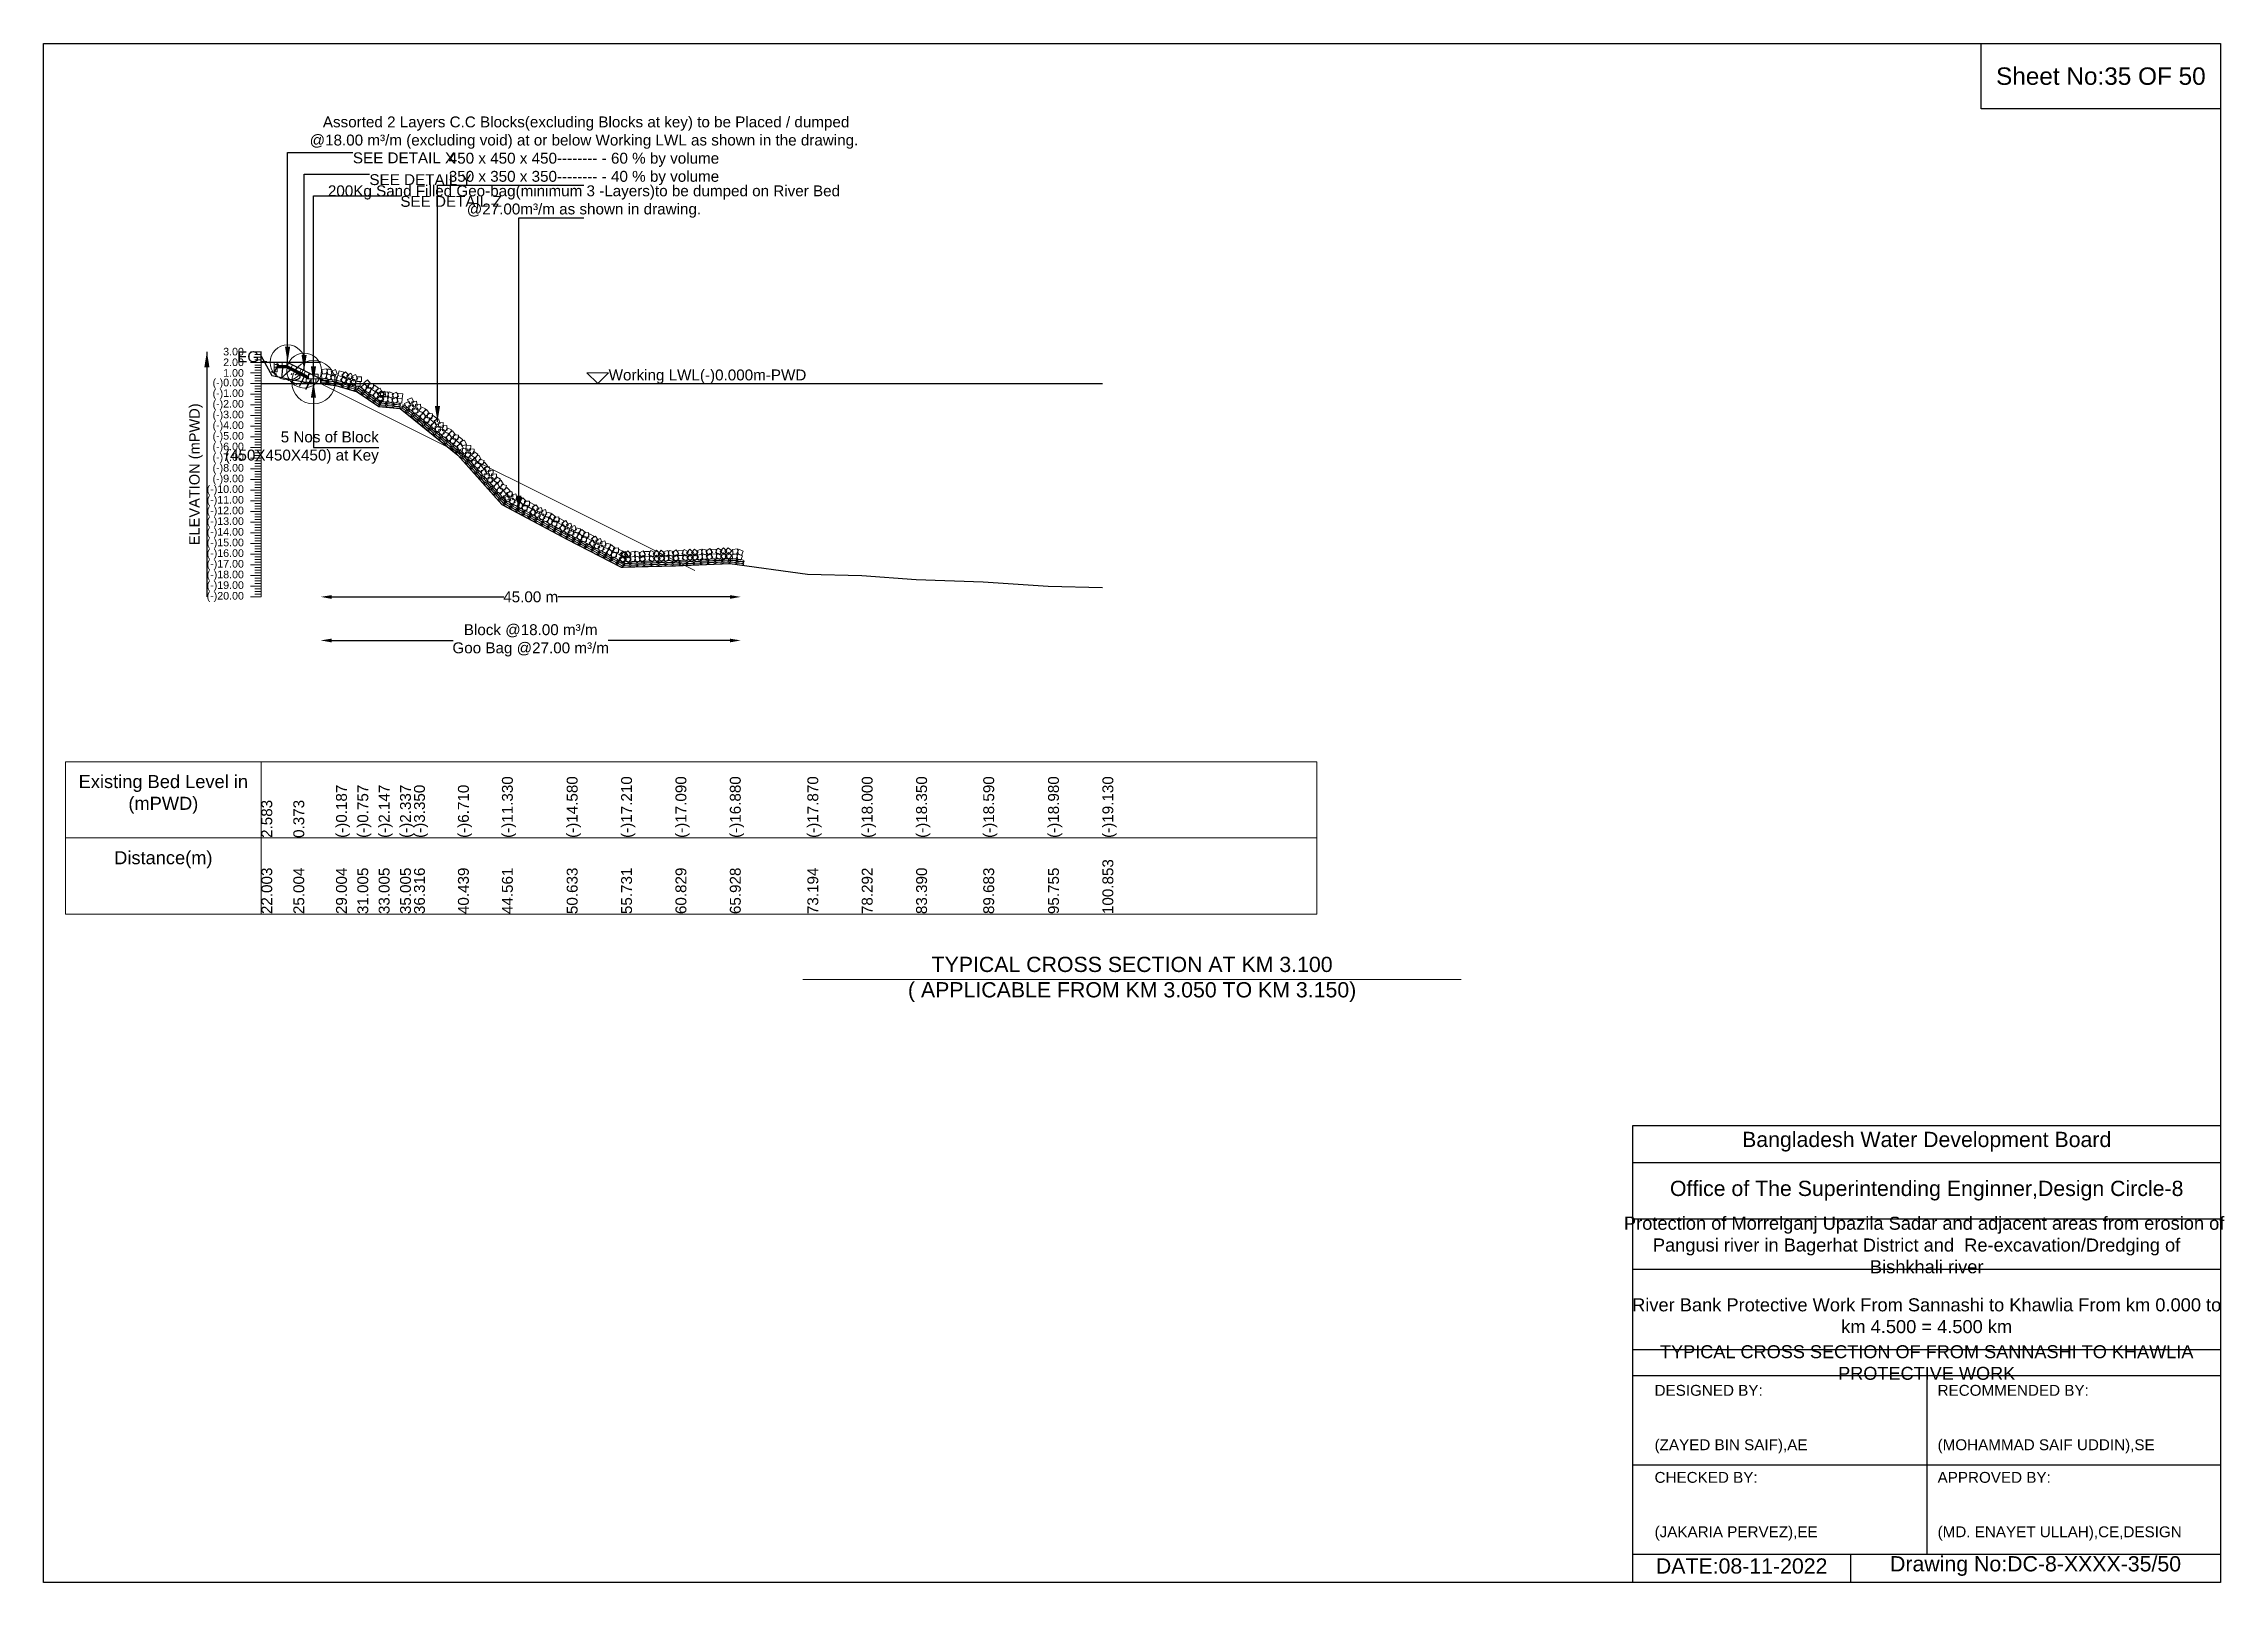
# Model space of a CAD drawing. Header units: inches. Extents: x 89000 to 1304432, y -10828 to 220529.
# Drawn here: x 1278993 to 1289010, y 158573 to 165644 of the extents above; entities that cross this region are included whole.
import ezdxf

# ---------------------------------------------------------------- set-up
doc = ezdxf.new("R2010")
doc.units = ezdxf.units.IN
doc.header["$LTSCALE"] = 7
doc.header["$MEASUREMENT"] = 0
for name, color, linetype, lineweight in [('Cross section Data Border', 7, 'Continuous', 9), ('Cross Section Labels', 7, 'Continuous', 9), ('Existing_Bed_Level for Xsection', 7, 'Continuous', 25), ('Long Section Labels', 7, 'Continuous', 9)]:
    doc.layers.add(name, color=color, linetype=linetype, lineweight=lineweight)
doc.styles.get("Standard").update_dxf_attribs({"font": 'arial.ttf'})
doc.dimstyles.new('Appron Lebeling Style', dxfattribs={"dimtxt": 50, "dimasz": 50, "dimexe": 0.18, "dimexo": 0.0625, "dimgap": 0.09, "dimtad": 0, "dimtih": 1, "dimtoh": 1, "dimdec": 4, "dimzin": 0, "dimdsep": 46, "dimtxsty": 'Standard', "dimcen": 0.09, "dimse1": 1, "dimse2": 1, "dimadec": 0, "dimazin": 0, "dimtfac": 1, "dimtdec": 4, "dimtofl": 0, "dimtmove": 0, "dimatfit": 3, "dimfxl": 1, "dimtolj": 1, "dimtzin": 0, "dimarcsym": 0})
doc.dimstyles.get("Standard").update_dxf_attribs({"dimtxt": 0.18, "dimasz": 0.18, "dimexe": 0.18, "dimexo": 0.0625, "dimgap": 0.09, "dimtad": 0, "dimtih": 1, "dimtoh": 1, "dimdec": 4, "dimzin": 0, "dimdsep": 46, "dimtxsty": 'Standard', "dimcen": 0.09, "dimadec": 0, "dimazin": 0, "dimtfac": 1, "dimtdec": 4, "dimtofl": 0, "dimtmove": 0, "dimatfit": 3, "dimfxl": 1, "dimtolj": 1, "dimtzin": 0, "dimarcsym": 0})

msp = doc.modelspace()

# ---------------------------------------------------------------- texts
at = {"attachment_point": 5}
for s, insert, char_height in [('Sheet No:35 OF 50', (1288442.53831, 165494.39843), 80), ('Bangladesh Water Development Board', (1287642.53831, 160598.39843), 70), ('Office of The Superintending Enginner,Design Circle-8', (1287642.53831, 160373.39843), 70)]:
    msp.add_mtext(s, dxfattribs=dict(at, insert=insert, char_height=char_height))
for s, insert, char_height, width, attachment_point in [('Protection of Morrelganj Upazila Sadar and adjacent areas from erosion of  Pangusi river in Bagerhat District and  Re-excavation/Dredging of     Bishkhali river', (1287642.53831, 160123.39843), 60, 2800, 5), ('River Bank Protective Work From Sannashi to Khawlia From km 0.000 to km 4.500 = 4.500 km', (1287642.53831, 159798.39843), 60, 2700, 5), ('TYPICAL CROSS SECTION OF FROM SANNASHI TO KHAWLIA PROTECTIVE WORK', (1287642.53831, 159583.39843), 59.5765532, 2800, 5), ('DESIGNED BY:^J^J^J(ZAYED BIN SAIF),AE', (1286392.53831, 159323.39843), 50, 1400, 4), ('RECOMMENDED BY:^J^J^J(MOHAMMAD SAIF UDDIN),SE', (1287692.53831, 159323.39843), 50, 1400, 4), ('CHECKED BY:^J^J^J(JAKARIA PERVEZ),EE', (1286392.53831, 158923.39843), 50, 1400, 4), ('APPROVED BY:^J^J^J(MD. ENAYET ULLAH),CE,DESIGN', (1287692.53831, 158923.39843), 50, 1400, 4), ('DATE:08-11-2022', (1286792.53831, 158648.39843), 70, 1400, 5), ('Drawing No:DC-8-XXXX-35/50', (1288142.53831, 158648.39843), 70, 2200, 5)]:
    msp.add_mtext(s, dxfattribs=dict(insert=insert, char_height=char_height, width=width, attachment_point=attachment_point))
at = {"layer": 'Cross section Data Border', "char_height": 60, "width": 800, "attachment_point": 5}
for s, insert in [('Existing Bed Level in (mPWD)', (1279542.53831, 162194.39843)), ('Distance(m)', (1279542.53831, 161894.39843))]:
    msp.add_mtext(s, dxfattribs=dict(at, insert=insert))
at = {"layer": 'Cross Section Labels'}
for s, insert, char_height, attachment_point in [(' Assorted 2 Layers C.C Blocks(excluding Blocks at key) to be Placed / dumped^J@18.00 m³/m (excluding void) at or below Working LWL as shown in the drawing.^J450 x 450 x 450-------- - 60 % by volume^J350 x 350 x 350-------- - 40 % by volume', (1281474.73098, 164994.39843), 50, 8), ('SEE DETAIL X', (1280413.19555, 165144.39843), 50, 1), ('200Kg Sand Filled Geo-bag(minimum 3 -Layers)to be dumped on River Bed^J@27.00m³/m as shown in drawing.', (1281474.73098, 164844.39843), 50, 8), ('SEE DETAIL Y', (1280489.14555, 165044.39843), 50, 1), ('SEE DETAIL Z', (1280631.24555, 164944.39843), 50, 1), ('EGL', (1280021.52535, 164179.76843), 50, 9), ('Working LWL(-)0.000m-PWD', (1281588.09555, 164081.76843), 50, 7), ('5 Nos of Block ^J(450X450X450) at Key', (1280532.02055, 163787.76843), 50, 6), ('TYPICAL CROSS SECTION AT KM 3.100^J( APPLICABLE FROM KM 3.050 TO KM 3.150)', (1283992.53831, 161344.39843), 70, 5)]:
    msp.add_mtext(s, dxfattribs=dict(at, insert=insert, char_height=char_height, attachment_point=attachment_point))
at = {"layer": 'Cross Section Labels', "insert": (1280140.21382, 164138.86747), "char_height": 50, "attachment_point": 2, "rotation": 333.434948823}
msp.add_mtext('1V:2H', dxfattribs=at)
at = {"layer": 'Long Section Labels', "char_height": 35, "attachment_point": 6}
for s, insert in [('3.00', (1279912.53831, 164228.76843)), ('2.00', (1279912.53831, 164179.76843)), ('(-)0.00', (1279912.53831, 164081.76843)), ('1.00', (1279912.53831, 164130.76843)), ('(-)1.00', (1279912.53831, 164032.76843)), ('(-)2.00', (1279912.53831, 163983.76843)), ('(-)3.00', (1279912.53831, 163934.76843)), ('(-)4.00', (1279912.53831, 163885.76843)), ('(-)5.00', (1279912.53831, 163836.76843)), ('(-)6.00', (1279912.53831, 163787.76843)), ('(-)7.00', (1279912.53831, 163738.76843)), ('(-)8.00', (1279912.53831, 163689.76843)), ('(-)10.00', (1279912.53831, 163591.76843)), ('(-)9.00', (1279912.53831, 163640.76843)), ('(-)11.00', (1279912.53831, 163542.76843)), ('(-)12.00', (1279912.53831, 163493.76843)), ('(-)13.00', (1279912.53831, 163444.76843)), ('(-)14.00', (1279912.53831, 163395.76843)), ('(-)15.00', (1279912.53831, 163346.76843)), ('(-)16.00', (1279912.53831, 163297.76843)), ('(-)17.00', (1279912.53831, 163248.76843)), ('(-)18.00', (1279912.53831, 163199.76843)), ('(-)19.00', (1279912.53831, 163150.76843)), ('(-)20.00', (1279912.53831, 163101.76843))]:
    msp.add_mtext(s, dxfattribs=dict(at, insert=insert))
at = {"layer": 'Long Section Labels', "rotation": 90}
for s, insert, char_height, attachment_point in [('ELEVATION (mPWD)', (1279692.53831, 163665.26843), 48, 5), ('(-)0.187', (1280335.58778, 161994.39843), 50, 1), ('(-)0.757', (1280433.60458, 161994.39843), 50, 1), ('(-)2.147', (1280531.62137, 161994.39843), 50, 1), ('(-)2.337', (1280629.63196, 161994.39843), 50, 1), ('(-)3.350', (1280693.87894, 161994.39843), 50, 1), ('(-)6.710', (1280895.86623, 161994.39843), 50, 1), ('(-)11.330', (1281097.86182, 161994.39843), 50, 1), ('(-)14.580', (1281395.41809, 161994.39843), 50, 1), ('(-)17.210', (1281645.21488, 161994.39843), 50, 1), ('(-)17.090', (1281895.02092, 161994.39843), 50, 1), ('(-)16.880', (1282144.83406, 161994.39843), 50, 1), ('(-)17.870', (1282500.90225, 161994.39843), 50, 1), ('(-)18.000', (1282750.69086, 161994.39843), 50, 1), ('(-)18.350', (1283000.48721, 161994.39843), 50, 1), ('(-)18.590', (1283308.83635, 161994.39843), 50, 1), ('(-)18.980', (1283606.38935, 161994.39843), 50, 1), ('(-)19.130', (1283856.17329, 161994.39843), 50, 1), ('2.583', (1279992.53831, 161994.39843), 50, 1), ('0.373', (1280139.5604, 161994.39843), 50, 1), ('100.853', (1283856.17329, 161644.39843), 50, 1), ('22.003', (1279992.53831, 161644.39843), 50, 1), ('25.004', (1280139.5604, 161644.39843), 50, 1), ('29.004', (1280335.58778, 161644.39843), 50, 1), ('31.005', (1280433.60458, 161644.39843), 50, 1), ('33.005', (1280531.62137, 161644.39843), 50, 1), ('35.005', (1280629.63196, 161644.39843), 50, 1), ('36.316', (1280693.87894, 161644.39843), 50, 1), ('40.439', (1280895.86623, 161644.39843), 50, 1), ('44.561', (1281097.86182, 161644.39843), 50, 1), ('50.633', (1281395.41809, 161644.39843), 50, 1), ('55.731', (1281645.21488, 161644.39843), 50, 1), ('60.829', (1281895.02092, 161644.39843), 50, 1), ('65.928', (1282144.83406, 161644.39843), 50, 1), ('73.194', (1282500.90225, 161644.39843), 50, 1), ('78.292', (1282750.69086, 161644.39843), 50, 1), ('83.390', (1283000.48721, 161644.39843), 50, 1), ('89.683', (1283308.83635, 161644.39843), 50, 1), ('95.755', (1283606.38935, 161644.39843), 50, 1)]:
    msp.add_mtext(s, dxfattribs=dict(at, insert=insert, char_height=char_height, attachment_point=attachment_point))

# ---------------------------------------------------------------- blocks, each defined once
blk = doc.blocks.new('*D60')
at = {"layer": 'Cross Section Labels', "color": 0, "lineweight": -2, "transparency": 16777216}
for p, q in [((1280315, 163102), (1281106, 163102)), ((1282145, 163102), (1281354, 163102))]:
    blk.add_line(p, q, dxfattribs=at)
at = {"layer": 'Cross Section Labels', "color": 0, "transparency": 16777216}
for points in [[(1280315, 163110), (1280315, 163093), (1280265, 163102)], [(1282145, 163110), (1282145, 163093), (1282195, 163102)]]:
    blk.add_solid(points, dxfattribs=at)
at = {"layer": 'Defpoints', "color": 0, "transparency": 16777216}
for p in [(1280265, 164082), (1282195, 163248), (1282195, 163102)]:
    blk.add_point(p, dxfattribs=at)
at = {"layer": 'Cross Section Labels', "color": 0, "transparency": 16777216, "insert": (1281230, 163102), "char_height": 50, "attachment_point": 5}
blk.add_mtext('\\A1;45.00 m', dxfattribs=at)
blk = doc.blocks.new('*D61')
at = {"layer": 'Cross Section Labels', "color": 0, "lineweight": -2, "transparency": 16777216}
for p, q in [((1280315, 162902), (1280874, 162902)), ((1282145, 162902), (1281586, 162902))]:
    blk.add_line(p, q, dxfattribs=at)
at = {"layer": 'Cross Section Labels', "color": 0, "transparency": 16777216}
for points in [[(1280315, 162910), (1280315, 162893), (1280265, 162902)], [(1282145, 162910), (1282145, 162893), (1282195, 162902)]]:
    blk.add_solid(points, dxfattribs=at)
at = {"layer": 'Defpoints', "color": 0, "transparency": 16777216}
for p in [(1280265, 164082), (1282195, 163248), (1282195, 162902)]:
    blk.add_point(p, dxfattribs=at)
at = {"layer": 'Cross Section Labels', "color": 0, "transparency": 16777216, "insert": (1281230, 162902), "char_height": 50, "attachment_point": 5}
blk.add_mtext('\\A1;Block @18.00 m³/m ^JGoo Bag @27.00 m³/m ', dxfattribs=at)

# ---------------------------------------------------------------- dimensions: what is measured, and where the dimension line sits
at = {"layer": 'Cross Section Labels'}
for base, text, picture, middle in [((1282194.91492, 163101.76843), '45.00 m', '*D60', (1281230.00524, 163101.76843)), ((1282194.91492, 162901.76843), 'Block @18.00 m³/m ^JGoo Bag @27.00 m³/m ', '*D61', (1281230.00524, 162901.76843))]:
    dim = msp.add_linear_dim(base=base, p1=(1280265.09555, 164081.76843), p2=(1282194.91492, 163247.82552), text=text, dimstyle='Appron Lebeling Style', dxfattribs=at)
    dim.commit()
    dim.dimension.update_dxf_attribs({"geometry": picture, "text_midpoint": middle})

# ---------------------------------------------------------------- linework, layer by layer
for points in [[(1278992.53831, 165644.39843), (1288992.53831, 165644.39843), (1288992.53831, 158573.39843), (1278992.53831, 158573.39843)], [(1287892.53831, 165644.39843), (1288992.53831, 165644.39843), (1288992.53831, 165344.39843), (1287892.53831, 165344.39843)]]:
    msp.add_lwpolyline(points, close=True)
for points in [[(1286292.53831, 158573.39843), (1286292.53831, 160673.39843), (1288992.53831, 160673.39843)], [(1286292.53831, 160503.39843), (1288992.53831, 160503.39843)], [(1286292.53831, 160243.39843), (1288992.53831, 160243.39843)], [(1286292.53831, 160013.39843), (1288992.53831, 160013.39843)], [(1286292.53831, 159643.39843), (1288992.53831, 159643.39843)], [(1286292.53831, 159523.39843), (1288992.53831, 159523.39843)], [(1287642.53831, 159523.39843), (1287642.53831, 158703.39843)], [(1286292.53831, 159113.39843), (1288992.53831, 159113.39843)], [(1286292.53831, 158703.39843), (1288992.53831, 158703.39843)], [(1287292.53831, 158703.39843), (1287292.53831, 158573.39843)]]:
    msp.add_lwpolyline(points)
at = {"layer": 'Cross section Data Border'}
msp.add_lwpolyline([(1279092.53831, 162344.39843), (1284841.77945, 162344.39843), (1284841.77945, 161644.39843), (1279092.53831, 161644.39843)], close=True, dxfattribs=at)
for points in [[(1279992.53831, 162344.39843), (1279992.53831, 161644.39843)], [(1279092.53831, 161994.39843), (1284841.77945, 161994.39843)]]:
    msp.add_lwpolyline(points, dxfattribs=at)
at = {"layer": 'Cross Section Labels'}
msp.add_line((1281983.44976, 163222.59133), (1280265.09555, 164081.76843), dxfattribs=at)
msp.add_lwpolyline([(1281538.09555, 164081.76843), (1281588.09555, 164131.76843), (1281488.09555, 164131.76843)], close=True, dxfattribs=at)
msp.add_lwpolyline([(1282480.53831, 161344.39843), (1283992.53831, 161344.39843), (1285504.53831, 161344.39843)], dxfattribs=at)
for centre, radius in [((1280113.19555, 164179.76843), 80), ((1280189.14555, 164141.79343), 80), ((1280232.02055, 164089.11843), 100)]:
    msp.add_circle(centre, radius, dxfattribs=at)
at = {"layer": 'Existing_Bed_Level for Xsection'}
for points in [[(1279992.53831, 164208.33543), (1280041.5436, 164119.40043), (1280139.5604, 164100.04543), (1280188.56569, 164090.24543), (1280237.57719, 164085.34543), (1280335.58778, 164072.60543), (1280433.60458, 164044.67543), (1280531.62137, 163976.56543), (1280629.63196, 163967.25543), (1280693.87894, 163917.61843), (1280895.86623, 163752.97843), (1281097.86182, 163526.59843), (1281395.41809, 163367.34843), (1281645.21488, 163238.47843), (1281895.02092, 163244.35843), (1282144.83406, 163254.64843), (1282500.90225, 163206.13843), (1282750.69086, 163199.76843), (1283000.48721, 163182.61843), (1283308.83635, 163170.85843), (1283606.38935, 163151.74843), (1283856.17329, 163144.39843)], [(1280265.09555, 164179.76843), (1279992.53831, 164179.76843)], [(1280309.19555, 164081.76843), (1280116.29939, 164178.21651), (1280113.19555, 164179.76843), (1280109.72535, 164179.76843), (1280065.62535, 164179.76843)], [(1280065.62535, 164165.06843), (1280109.72535, 164165.06843), (1280209.97055, 164114.94583)], [(1280065.62535, 164160.16843), (1280108.56862, 164160.16843), (1280209.97055, 164109.46747)], [(1280065.62535, 164155.26843), (1280107.41189, 164155.26843), (1280209.97055, 164103.9891)], [(1279992.53831, 164081.76843), (1283856.17329, 164081.76843)]]:
    msp.add_lwpolyline(points, dxfattribs=at)
at = {"layer": 'Long Section Labels'}
for points in [[(1279992.53831, 164228.76843), (1279942.53831, 164228.76843)], [(1279992.53831, 164216.51843), (1279962.53831, 164216.51843)], [(1279992.53831, 164204.26843), (1279962.53831, 164204.26843)], [(1279992.53831, 164192.01843), (1279962.53831, 164192.01843)], [(1279992.53831, 163101.76843), (1279992.53831, 163150.76843), (1279992.53831, 163199.76843), (1279992.53831, 163248.76843), (1279992.53831, 163297.76843), (1279992.53831, 163346.76843), (1279992.53831, 163395.76843), (1279992.53831, 163444.76843), (1279992.53831, 163493.76843), (1279992.53831, 163542.76843), (1279992.53831, 163591.76843), (1279992.53831, 163640.76843), (1279992.53831, 163689.76843), (1279992.53831, 163738.76843), (1279992.53831, 163787.76843), (1279992.53831, 163836.76843), (1279992.53831, 163885.76843), (1279992.53831, 163934.76843), (1279992.53831, 163983.76843), (1279992.53831, 164032.76843), (1279992.53831, 164081.76843), (1279992.53831, 164130.76843), (1279992.53831, 164179.76843), (1279992.53831, 164228.76843)], [(1279992.53831, 164179.76843), (1279942.53831, 164179.76843)], [(1279992.53831, 164130.76843), (1279942.53831, 164130.76843)], [(1279992.53831, 164167.51843), (1279962.53831, 164167.51843)], [(1279992.53831, 164155.26843), (1279962.53831, 164155.26843)], [(1279992.53831, 164143.01843), (1279962.53831, 164143.01843)], [(1279992.53831, 164118.51843), (1279962.53831, 164118.51843)], [(1279992.53831, 164106.26843), (1279962.53831, 164106.26843)], [(1279992.53831, 164094.01843), (1279962.53831, 164094.01843)], [(1279992.53831, 164081.76843), (1279942.53831, 164081.76843)], [(1279992.53831, 164032.76843), (1279942.53831, 164032.76843)], [(1279992.53831, 164069.51843), (1279962.53831, 164069.51843)], [(1279992.53831, 164057.26843), (1279962.53831, 164057.26843)], [(1279992.53831, 164045.01843), (1279962.53831, 164045.01843)], [(1279992.53831, 164020.51843), (1279962.53831, 164020.51843)], [(1279992.53831, 164008.26843), (1279962.53831, 164008.26843)], [(1279992.53831, 163996.01843), (1279962.53831, 163996.01843)], [(1279992.53831, 163983.76843), (1279942.53831, 163983.76843)], [(1279992.53831, 163934.76843), (1279942.53831, 163934.76843)], [(1279992.53831, 163885.76843), (1279942.53831, 163885.76843)], [(1279992.53831, 163971.51843), (1279962.53831, 163971.51843)], [(1279992.53831, 163959.26843), (1279962.53831, 163959.26843)], [(1279992.53831, 163947.01843), (1279962.53831, 163947.01843)], [(1279992.53831, 163922.51843), (1279962.53831, 163922.51843)], [(1279992.53831, 163910.26843), (1279962.53831, 163910.26843)], [(1279992.53831, 163898.01843), (1279962.53831, 163898.01843)], [(1279992.53831, 163836.76843), (1279942.53831, 163836.76843)], [(1279992.53831, 163787.76843), (1279942.53831, 163787.76843)], [(1279992.53831, 163873.51843), (1279962.53831, 163873.51843)], [(1279992.53831, 163861.26843), (1279962.53831, 163861.26843)], [(1279992.53831, 163849.01843), (1279962.53831, 163849.01843)], [(1279992.53831, 163824.51843), (1279962.53831, 163824.51843)], [(1279992.53831, 163812.26843), (1279962.53831, 163812.26843)], [(1279992.53831, 163800.01843), (1279962.53831, 163800.01843)], [(1279992.53831, 163738.76843), (1279942.53831, 163738.76843)], [(1279992.53831, 163689.76843), (1279942.53831, 163689.76843)], [(1279992.53831, 163775.51843), (1279962.53831, 163775.51843)], [(1279992.53831, 163763.26843), (1279962.53831, 163763.26843)], [(1279992.53831, 163751.01843), (1279962.53831, 163751.01843)], [(1279992.53831, 163726.51843), (1279962.53831, 163726.51843)], [(1279992.53831, 163714.26843), (1279962.53831, 163714.26843)], [(1279992.53831, 163702.01843), (1279962.53831, 163702.01843)], [(1279992.53831, 163640.76843), (1279942.53831, 163640.76843)], [(1279992.53831, 163591.76843), (1279942.53831, 163591.76843)], [(1279992.53831, 163677.51843), (1279962.53831, 163677.51843)], [(1279992.53831, 163665.26843), (1279962.53831, 163665.26843)], [(1279992.53831, 163653.01843), (1279962.53831, 163653.01843)], [(1279992.53831, 163628.51843), (1279962.53831, 163628.51843)], [(1279992.53831, 163616.26843), (1279962.53831, 163616.26843)], [(1279992.53831, 163604.01843), (1279962.53831, 163604.01843)], [(1279992.53831, 163542.76843), (1279942.53831, 163542.76843)], [(1279992.53831, 163493.76843), (1279942.53831, 163493.76843)], [(1279992.53831, 163579.51843), (1279962.53831, 163579.51843)], [(1279992.53831, 163567.26843), (1279962.53831, 163567.26843)], [(1279992.53831, 163555.01843), (1279962.53831, 163555.01843)], [(1279992.53831, 163530.51843), (1279962.53831, 163530.51843)], [(1279992.53831, 163518.26843), (1279962.53831, 163518.26843)], [(1279992.53831, 163506.01843), (1279962.53831, 163506.01843)], [(1279992.53831, 163444.76843), (1279942.53831, 163444.76843)], [(1279992.53831, 163395.76843), (1279942.53831, 163395.76843)], [(1279992.53831, 163481.51843), (1279962.53831, 163481.51843)], [(1279992.53831, 163469.26843), (1279962.53831, 163469.26843)], [(1279992.53831, 163457.01843), (1279962.53831, 163457.01843)], [(1279992.53831, 163432.51843), (1279962.53831, 163432.51843)], [(1279992.53831, 163420.26843), (1279962.53831, 163420.26843)], [(1279992.53831, 163408.01843), (1279962.53831, 163408.01843)], [(1279992.53831, 163346.76843), (1279942.53831, 163346.76843)], [(1279992.53831, 163297.76843), (1279942.53831, 163297.76843)], [(1279992.53831, 163383.51843), (1279962.53831, 163383.51843)], [(1279992.53831, 163371.26843), (1279962.53831, 163371.26843)], [(1279992.53831, 163359.01843), (1279962.53831, 163359.01843)], [(1279992.53831, 163334.51843), (1279962.53831, 163334.51843)], [(1279992.53831, 163322.26843), (1279962.53831, 163322.26843)], [(1279992.53831, 163310.01843), (1279962.53831, 163310.01843)], [(1279992.53831, 163285.51843), (1279962.53831, 163285.51843)], [(1279992.53831, 163248.76843), (1279942.53831, 163248.76843)], [(1279992.53831, 163199.76843), (1279942.53831, 163199.76843)], [(1279992.53831, 163273.26843), (1279962.53831, 163273.26843)], [(1279992.53831, 163261.01843), (1279962.53831, 163261.01843)], [(1279992.53831, 163236.51843), (1279962.53831, 163236.51843)], [(1279992.53831, 163224.26843), (1279962.53831, 163224.26843)], [(1279992.53831, 163212.01843), (1279962.53831, 163212.01843)], [(1279992.53831, 163187.51843), (1279962.53831, 163187.51843)], [(1279992.53831, 163150.76843), (1279942.53831, 163150.76843)], [(1279992.53831, 163101.76843), (1279942.53831, 163101.76843)], [(1279992.53831, 163175.26843), (1279962.53831, 163175.26843)], [(1279992.53831, 163163.01843), (1279962.53831, 163163.01843)], [(1279992.53831, 163138.51843), (1279962.53831, 163138.51843)], [(1279992.53831, 163126.26843), (1279962.53831, 163126.26843)], [(1279992.53831, 163114.01843), (1279962.53831, 163114.01843)]]:
    msp.add_lwpolyline(points, dxfattribs=at)
for points in [[(1280065.62535, 164179.76843), (1280050.92535, 164179.76843), (1280050.92535, 164157.71843), (1280065.62535, 164157.71843)], [(1280065.62535, 164157.71843), (1280050.92535, 164157.71843), (1280050.92535, 164135.66843), (1280065.62535, 164135.66843)], [(1280087.67535, 164179.76843), (1280065.62535, 164179.76843), (1280065.62535, 164165.06843), (1280087.67535, 164165.06843)], [(1280109.72535, 164179.76843), (1280087.67535, 164179.76843), (1280087.67535, 164165.06843), (1280109.72535, 164165.06843)], [(1280136.02151, 164168.35545), (1280116.29939, 164178.21651), (1280109.72535, 164165.06843), (1280129.44747, 164155.20737)], [(1280155.74363, 164158.49439), (1280136.02151, 164168.35545), (1280129.44747, 164155.20737), (1280149.16959, 164145.34631)], [(1280175.46575, 164148.63333), (1280155.74363, 164158.49439), (1280149.16959, 164145.34631), (1280168.89171, 164135.48525)], [(1280195.18787, 164138.77227), (1280175.46575, 164148.63333), (1280168.89171, 164135.48525), (1280188.61383, 164125.6242)], [(1280214.90999, 164128.91121), (1280195.18787, 164138.77227), (1280188.61383, 164125.6242), (1280208.33595, 164115.76314)], [(1280220.99555, 164103.81843), (1280198.94555, 164103.81843), (1280198.94555, 164081.76843), (1280220.99555, 164081.76843)], [(1280232.02055, 164125.86843), (1280209.97055, 164125.86843), (1280209.97055, 164103.81843), (1280232.02055, 164103.81843)], [(1280243.04555, 164103.81843), (1280220.99555, 164103.81843), (1280220.99555, 164081.76843), (1280243.04555, 164081.76843)], [(1280254.07055, 164125.86843), (1280232.02055, 164125.86843), (1280232.02055, 164103.81843), (1280254.07055, 164103.81843)], [(1280265.09555, 164103.81843), (1280243.04555, 164103.81843), (1280243.04555, 164081.76843), (1280265.09555, 164081.76843)], [(1280290.13983, 164128.449), (1280268.2838, 164125.5307), (1280271.2021, 164103.67467), (1280293.05813, 164106.59297)], [(1280292.9821, 164150.31505), (1280271.12608, 164147.39674), (1280274.04438, 164125.54072), (1280295.90041, 164128.45902)], [(1280316.93327, 164119.20695), (1280296.54961, 164127.61582), (1280288.14075, 164107.23216), (1280308.5244, 164098.82329)], [(1280319.77555, 164141.073), (1280299.39189, 164149.48186), (1280290.98302, 164129.09821), (1280311.36668, 164120.68934)], [(1280330.35476, 164124.78833), (1280309.992, 164116.32898), (1280318.45135, 164095.96623), (1280338.81411, 164104.42557)], [(1280333.19704, 164146.65438), (1280312.83428, 164138.19503), (1280321.29363, 164117.83227), (1280341.65639, 164126.29162)], [(1280364.93828, 164113.15446), (1280343.73241, 164119.1971), (1280337.68977, 164097.99123), (1280358.89564, 164091.94859)], [(1280370.98092, 164134.36034), (1280349.77505, 164140.40297), (1280343.73241, 164119.1971), (1280364.93828, 164113.15446)], [(1280388.1098, 164099.29329), (1280372.75682, 164115.12011), (1280356.92999, 164099.76713), (1280372.28298, 164083.9403)], [(1280394.15244, 164120.49916), (1280378.79946, 164136.32598), (1280362.97263, 164120.973), (1280378.32562, 164105.14618)], [(1280398.00453, 164108.48068), (1280378.73266, 164097.76633), (1280389.44701, 164078.49446), (1280408.71889, 164089.20881)], [(1280404.04717, 164129.68656), (1280384.7753, 164118.9722), (1280395.48965, 164099.70033), (1280414.76152, 164110.41468)], [(1280429.92816, 164083.17811), (1280419.19846, 164102.44145), (1280399.93513, 164091.71175), (1280410.66482, 164072.44842)], [(1280435.9708, 164104.38398), (1280425.2411, 164123.64732), (1280405.97777, 164112.91762), (1280416.70746, 164093.65429)], [(1280447.33309, 164092.25404), (1280425.28577, 164092.59787), (1280424.94194, 164070.55055), (1280446.98926, 164070.20672)], [(1280453.37573, 164113.45991), (1280431.32841, 164113.80374), (1280430.98458, 164091.75642), (1280453.0319, 164091.41259)], [(1280494.11829, 164082.82286), (1280479.88777, 164099.6661), (1280463.04453, 164085.43558), (1280477.27505, 164068.59234)], [(1280481.53573, 164064.71536), (1280467.30521, 164081.5586), (1280450.46197, 164067.32808), (1280464.69249, 164050.48483)], [(1280496.02033, 164063.49691), (1280474.0486, 164065.35313), (1280472.19238, 164043.3814), (1280494.16411, 164041.52518)], [(1280508.60289, 164081.60442), (1280486.63116, 164083.46064), (1280484.77494, 164061.48891), (1280506.74667, 164059.63269)], [(1280517.55889, 164043.61907), (1280499.45139, 164056.20163), (1280486.86883, 164038.09413), (1280504.97633, 164025.51157)], [(1280530.14145, 164061.72658), (1280512.03394, 164074.30913), (1280499.45139, 164056.20163), (1280517.55889, 164043.61907)], [(1280534.99494, 164023.00268), (1280525.59272, 164042.94762), (1280505.64778, 164033.5454), (1280515.05, 164013.60046)], [(1280547.5775, 164041.11019), (1280538.17528, 164061.05513), (1280518.23034, 164051.6529), (1280527.63256, 164031.70796)], [(1280555.83924, 164010.44834), (1280541.78506, 164027.43899), (1280524.7944, 164013.38481), (1280538.84859, 163996.39415)], [(1280547.33118, 164028.49188), (1280525.62847, 164024.59379), (1280529.52656, 164002.89109), (1280551.22926, 164006.78917)], [(1280557.92438, 164032.39953), (1280543.87019, 164049.39018), (1280526.87954, 164035.336), (1280540.93372, 164018.34534)], [(1280559.91374, 164046.59938), (1280538.21103, 164042.7013), (1280542.10912, 164020.99859), (1280563.81182, 164024.89668)], [(1280571.30326, 164022.53834), (1280549.5611, 164018.86668), (1280553.23276, 163997.12453), (1280574.97492, 164000.79619)], [(1280573.3884, 164044.48953), (1280551.64624, 164040.81787), (1280555.3179, 164019.07572), (1280577.06006, 164022.74738)], [(1280598.40001, 164014.22749), (1280577.73801, 164021.92711), (1280570.03839, 164001.26511), (1280590.70039, 163993.56549)], [(1280600.48515, 164036.17868), (1280579.82315, 164043.8783), (1280572.12353, 164023.2163), (1280592.78553, 164015.51668)], [(1280611.62066, 164020.26923), (1280591.56232, 164011.11143), (1280600.72012, 163991.05309), (1280620.77846, 164000.21089)], [(1280613.7058, 164042.22042), (1280593.64745, 164033.06262), (1280602.80526, 164013.00428), (1280622.8636, 164022.16208)], [(1280640.13974, 164013.50905), (1280618.18855, 164015.59419), (1280616.10341, 163993.643), (1280638.0546, 163991.55786)], [(1280642.22488, 164035.46024), (1280620.27369, 164037.54537), (1280618.18855, 164015.59419), (1280640.13974, 164013.50905)], [(1280679.58068, 163979.28783), (1280671.19774, 163999.68216), (1280650.80341, 163991.29922), (1280659.18635, 163970.90489)], [(1280693.06167, 163996.73677), (1280684.67873, 164017.1311), (1280664.2844, 164008.74816), (1280672.66734, 163988.35383)], [(1280705.65938, 164001.59594), (1280683.78751, 163998.79889), (1280686.58456, 163976.92701), (1280708.45644, 163979.72407)], [(1280725.91297, 163966.2529), (1280723.0985, 163988.12254), (1280701.22885, 163985.30807), (1280704.04333, 163963.43843)], [(1280692.17839, 163984.147), (1280670.30652, 163981.34995), (1280673.10357, 163959.47807), (1280694.97545, 163962.27513)], [(1280712.43198, 163948.80396), (1280709.61751, 163970.67361), (1280687.74787, 163967.85913), (1280690.56234, 163945.98949)], [(1280732.81362, 163949.7683), (1280712.69696, 163958.79727), (1280703.66798, 163938.68061), (1280723.78464, 163929.65164)], [(1280746.74494, 163966.85983), (1280726.62828, 163975.88881), (1280717.59931, 163955.77215), (1280737.71597, 163946.74317)], [(1280750.72369, 163927.80165), (1280737.82381, 163945.68448), (1280719.94098, 163932.78461), (1280732.84086, 163914.90177)], [(1280764.65502, 163944.89319), (1280751.75514, 163962.77602), (1280733.87231, 163949.87614), (1280746.77219, 163931.99331)], [(1280765.07258, 163925.47836), (1280743.30732, 163929.0105), (1280739.77517, 163907.24525), (1280761.54043, 163903.7131)], [(1280779.0039, 163942.5699), (1280757.23864, 163946.10204), (1280753.7065, 163924.33678), (1280775.47176, 163920.80464)], [(1280785.02684, 163904.01058), (1280767.93531, 163917.94191), (1280754.00398, 163900.85037), (1280771.09552, 163886.91904)], [(1280798.95817, 163921.10212), (1280781.86663, 163935.03345), (1280767.93531, 163917.94191), (1280785.02684, 163904.01058)], [(1280800.83412, 163882.12036), (1280792.98574, 163902.72632), (1280772.37978, 163894.87794), (1280780.22816, 163874.27198)], [(1280814.76544, 163899.2119), (1280806.91706, 163919.81786), (1280786.31111, 163911.96947), (1280794.15949, 163891.36352)], [(1280813.55423, 163886.64944), (1280791.61687, 163884.42357), (1280793.84274, 163862.48621), (1280815.78011, 163864.71208)], [(1280827.48556, 163903.74098), (1280805.54819, 163901.51511), (1280807.77407, 163879.57774), (1280829.71143, 163881.80362)], [(1280846.81081, 163867.88191), (1280844.56747, 163889.8175), (1280822.63189, 163887.57416), (1280824.87523, 163865.63857)], [(1280832.87949, 163850.79038), (1280830.63615, 163872.72596), (1280808.70056, 163870.48262), (1280810.9439, 163848.54704)], [(1280852.45438, 163852.24902), (1280832.33772, 163861.27799), (1280823.30874, 163841.16133), (1280843.4254, 163832.13235)], [(1280866.38571, 163869.34055), (1280846.26905, 163878.36953), (1280837.24007, 163858.25287), (1280857.35673, 163849.22389)], [(1280870.36445, 163830.28237), (1280857.46458, 163848.1652), (1280839.58174, 163835.26532), (1280852.48162, 163817.38249)], [(1280884.29578, 163847.37391), (1280871.3959, 163865.25674), (1280853.51307, 163852.35686), (1280866.41295, 163834.47403)], [(1280884.71334, 163827.95908), (1280862.94808, 163831.49122), (1280859.41593, 163809.72596), (1280881.18119, 163806.19382)], [(1280898.64467, 163845.05061), (1280876.87941, 163848.58276), (1280873.34726, 163826.8175), (1280895.11252, 163823.28536)], [(1280904.66761, 163806.4913), (1280887.57607, 163820.42263), (1280873.64474, 163803.33109), (1280890.73628, 163789.39976)], [(1280918.59893, 163823.58284), (1280901.50739, 163837.51416), (1280887.57607, 163820.42263), (1280904.66761, 163806.4913)], [(1280920.47488, 163784.60108), (1280912.6265, 163805.20704), (1280892.02054, 163797.35865), (1280899.86893, 163776.7527)], [(1280934.40621, 163801.69262), (1280926.55782, 163822.29857), (1280905.95187, 163814.45019), (1280913.80025, 163793.84424)], [(1280954.88215, 163797.47072), (1280932.86829, 163798.73261), (1280931.6064, 163776.71874), (1280953.62026, 163775.45686)], [(1280938.42955, 163782.7903), (1280916.41569, 163784.05219), (1280915.1538, 163762.03833), (1280937.16767, 163760.77644)], [(1280951.85734, 163744.33211), (1280953.1017, 163766.34697), (1280931.08684, 163767.59133), (1280929.84248, 163745.57647)], [(1280971.4173, 163742.6852), (1280952.97643, 163754.77391), (1280940.88772, 163736.33305), (1280959.32858, 163724.24433)], [(1280968.30994, 163759.01253), (1280969.5543, 163781.02739), (1280947.53944, 163782.27174), (1280946.29508, 163760.25688)], [(1280985.63869, 163718.16875), (1280975.7207, 163737.8623), (1280956.02715, 163727.9443), (1280965.94514, 163708.25075)], [(1280987.86989, 163757.36561), (1280969.42903, 163769.45433), (1280957.34031, 163751.01347), (1280975.78117, 163738.92475)], [(1280999.44157, 163713.61147), (1280978.5058, 163720.53216), (1280971.5851, 163699.59639), (1280992.52087, 163692.6757)], [(1281002.09129, 163732.84916), (1280992.17329, 163752.54271), (1280972.47974, 163742.62472), (1280982.39774, 163722.93117)], [(1281015.76025, 163689.26524), (1281001.07984, 163705.71784), (1280984.62724, 163691.03742), (1280999.30766, 163674.58483)], [(1281015.89416, 163728.29188), (1280994.95839, 163735.21258), (1280988.0377, 163714.27681), (1281008.97347, 163707.35611)], [(1281032.21285, 163703.94565), (1281017.53244, 163720.39825), (1281001.07984, 163705.71784), (1281015.76025, 163689.26524)], [(1281027.91722, 163665.15591), (1281023.41698, 163686.7418), (1281001.8311, 163682.24156), (1281006.33134, 163660.65567)], [(1281044.36982, 163679.83633), (1281039.86958, 163701.42221), (1281018.2837, 163696.92197), (1281022.78394, 163675.33609)], [(1281041.19245, 163667.62213), (1281019.17859, 163668.88401), (1281017.9167, 163646.87015), (1281039.93056, 163645.60826)], [(1281054.62024, 163629.16393), (1281055.8646, 163651.17879), (1281033.84974, 163652.42315), (1281032.60538, 163630.40829)], [(1281057.64505, 163682.30254), (1281035.63118, 163683.56443), (1281034.3693, 163661.55056), (1281056.38316, 163660.28868)], [(1281074.18019, 163627.51702), (1281055.73933, 163639.60573), (1281043.65061, 163621.16487), (1281062.09147, 163609.07615)], [(1281071.07284, 163643.84435), (1281072.31719, 163665.85921), (1281050.30233, 163667.10356), (1281049.05798, 163645.0887)], [(1281088.40159, 163603.00057), (1281078.48359, 163622.69412), (1281058.79004, 163612.77612), (1281068.70804, 163593.08258)], [(1281090.63279, 163642.19743), (1281072.19193, 163654.28615), (1281060.10321, 163635.84529), (1281078.54407, 163623.75657)], [(1281102.20446, 163598.44329), (1281081.26869, 163605.36398), (1281074.348, 163584.42821), (1281095.28377, 163577.50752)], [(1281104.85419, 163617.68098), (1281094.93619, 163637.37453), (1281075.24264, 163627.45654), (1281085.16064, 163607.76299)], [(1281118.52315, 163574.09706), (1281103.84274, 163590.54966), (1281087.39014, 163575.86924), (1281102.07055, 163559.41665)], [(1281118.65706, 163613.1237), (1281097.72129, 163620.0444), (1281090.80059, 163599.10863), (1281111.73636, 163592.18793)], [(1281134.97575, 163588.77748), (1281120.29533, 163605.23007), (1281103.84274, 163590.54966), (1281118.52315, 163574.09706)], [(1281147.13272, 163564.66815), (1281142.63248, 163586.25403), (1281121.04659, 163581.75379), (1281125.54683, 163560.16791)], [(1281142.6653, 163586.16207), (1281121.55884, 163579.78088), (1281127.94002, 163558.67442), (1281149.04649, 163565.0556)], [(1281130.68012, 163549.98773), (1281126.17988, 163571.57362), (1281104.594, 163567.07338), (1281109.09424, 163545.4875)], [(1281132.2607, 163566.72122), (1281111.15423, 163560.34003), (1281117.53542, 163539.23356), (1281138.64189, 163545.61475)], [(1281158.0886, 163535.22109), (1281151.6906, 163556.32247), (1281130.58922, 163549.92448), (1281136.98722, 163528.8231)], [(1281168.4932, 163554.66194), (1281162.09521, 163575.76332), (1281140.99383, 163569.36533), (1281147.39182, 163548.26395)], [(1281177.02298, 163540.3973), (1281155.55065, 163545.4114), (1281150.53654, 163523.93907), (1281172.00888, 163518.92496)], [(1281187.42759, 163559.83815), (1281165.95525, 163564.85225), (1281160.94114, 163543.37992), (1281182.41348, 163538.36581)], [(1281198.80434, 163522.26233), (1281182.72185, 163537.3473), (1281167.63689, 163521.26482), (1281183.71937, 163506.17985)], [(1281209.20894, 163541.70318), (1281193.12646, 163556.78815), (1281178.04149, 163540.70567), (1281194.12398, 163525.6207)], [(1281213.33267, 163522.72676), (1281191.29368, 163522.03018), (1281191.99025, 163499.99118), (1281214.02925, 163500.68776)], [(1281223.73728, 163542.16761), (1281201.69828, 163541.47103), (1281202.39486, 163519.43204), (1281224.43385, 163520.12861)], [(1281237.02504, 163505.47249), (1281217.58419, 163515.87709), (1281207.17959, 163496.43624), (1281226.62044, 163486.03164)], [(1281247.42965, 163524.91334), (1281227.9888, 163535.31794), (1281217.58419, 163515.87709), (1281237.02504, 163505.47249)], [(1281256.72781, 163487.0103), (1281245.08263, 163505.7344), (1281226.35852, 163494.08922), (1281238.0037, 163475.36511)], [(1281267.13242, 163506.45115), (1281255.48723, 163525.17525), (1281236.76313, 163513.53007), (1281248.40831, 163494.80596)], [(1281268.34666, 163493.88898), (1281247.24019, 163487.50779), (1281253.62138, 163466.40133), (1281274.72784, 163472.78251)], [(1281278.75126, 163513.32983), (1281257.64479, 163506.94864), (1281264.02598, 163485.84218), (1281285.13245, 163492.22336)], [(1281304.57916, 163481.82971), (1281298.18117, 163502.93108), (1281277.07979, 163496.53309), (1281283.47778, 163475.43171)], [(1281323.51354, 163487.00591), (1281302.04121, 163492.02002), (1281297.0271, 163470.54768), (1281318.49944, 163465.53357)], [(1281294.17455, 163462.38885), (1281287.77656, 163483.49023), (1281266.67518, 163477.09224), (1281273.07317, 163455.99086)], [(1281313.10894, 163467.56506), (1281291.6366, 163472.57916), (1281286.6225, 163451.10683), (1281308.09483, 163446.09272)], [(1281334.89029, 163449.4301), (1281318.80781, 163464.51506), (1281303.72284, 163448.43258), (1281319.80533, 163433.34761)], [(1281345.2949, 163468.87095), (1281329.21242, 163483.95591), (1281314.12745, 163467.87343), (1281330.20993, 163452.78846)], [(1281349.41863, 163449.89452), (1281327.37963, 163449.19794), (1281328.07621, 163427.15895), (1281350.11521, 163427.85552)], [(1281359.82323, 163469.33537), (1281337.78424, 163468.63879), (1281338.48082, 163446.5998), (1281360.51981, 163447.29637)], [(1281373.111, 163432.64025), (1281353.67015, 163443.04485), (1281343.26554, 163423.604), (1281362.70639, 163413.1994)], [(1281383.5156, 163452.0811), (1281364.07475, 163462.48571), (1281353.67015, 163443.04485), (1281373.111, 163432.64025)], [(1281392.81377, 163414.17806), (1281381.16859, 163432.90217), (1281362.44448, 163421.25698), (1281374.08966, 163402.53288)], [(1281403.21837, 163433.61891), (1281391.57319, 163452.34302), (1281372.84908, 163440.69784), (1281384.49426, 163421.97373)], [(1281404.43261, 163421.05674), (1281383.32615, 163414.67556), (1281389.70733, 163393.56909), (1281410.8138, 163399.95028)], [(1281414.83722, 163440.49759), (1281393.73075, 163434.11641), (1281400.11194, 163413.00994), (1281421.21841, 163419.39113)], [(1281429.9208, 163390.0808), (1281423.20454, 163411.08305), (1281402.20229, 163404.36679), (1281408.91855, 163383.36455)], [(1281440.03032, 163409.67672), (1281433.31406, 163430.67897), (1281412.31181, 163423.96271), (1281419.02807, 163402.96047)], [(1281448.77477, 163395.54265), (1281427.22909, 163400.23158), (1281422.54016, 163378.6859), (1281444.08584, 163373.99697)], [(1281458.88429, 163415.13857), (1281437.33861, 163419.8275), (1281432.64968, 163398.28182), (1281454.19536, 163393.59289)], [(1281470.82779, 163377.73904), (1281454.5191, 163392.57916), (1281439.67898, 163376.27047), (1281455.98767, 163361.43035)], [(1281480.93731, 163397.33496), (1281464.62862, 163412.17508), (1281449.7885, 163395.86639), (1281466.09719, 163381.02627)], [(1281495.45697, 163398.01896), (1281473.43102, 163396.98929), (1281474.46069, 163374.96335), (1281496.48663, 163375.99301)], [(1281519.40747, 163381.12483), (1281499.81155, 163391.23435), (1281489.70203, 163371.63843), (1281509.29794, 163361.52891)], [(1281485.34744, 163378.42304), (1281463.3215, 163377.39337), (1281464.35117, 163355.36743), (1281486.37711, 163356.39709)], [(1281509.29794, 163361.52891), (1281489.70203, 163371.63843), (1281479.5925, 163352.04251), (1281499.18842, 163341.93299)], [(1281529.27756, 163343.36668), (1281517.35065, 163361.91261), (1281498.80473, 163349.9857), (1281510.73164, 163331.43977)], [(1281539.38708, 163362.9626), (1281527.46017, 163381.50853), (1281508.91425, 163369.58162), (1281520.84116, 163351.03569)], [(1281540.79109, 163350.42023), (1281519.7835, 163343.7207), (1281526.48304, 163322.71311), (1281547.49062, 163329.41264)], [(1281550.90061, 163370.01615), (1281529.89303, 163363.31661), (1281536.59256, 163342.30903), (1281557.60015, 163349.00856)], [(1281567.09224, 163319.31415), (1281560.37598, 163340.3164), (1281539.37373, 163333.60014), (1281546.08999, 163312.59789)], [(1281577.20176, 163338.91007), (1281570.4855, 163359.91232), (1281549.48325, 163353.19606), (1281556.19951, 163332.19381)], [(1281585.94621, 163324.776), (1281564.40053, 163329.46493), (1281559.7116, 163307.91925), (1281581.25728, 163303.23032)], [(1281596.05573, 163344.37192), (1281574.51005, 163349.06085), (1281569.82112, 163327.51517), (1281591.3668, 163322.82624)], [(1281607.99923, 163306.97239), (1281591.69054, 163321.81251), (1281576.85042, 163305.50381), (1281593.15911, 163290.6637)], [(1281618.10875, 163326.56831), (1281601.80006, 163341.40843), (1281586.95994, 163325.09973), (1281603.26863, 163310.25962)], [(1281622.51888, 163307.65639), (1281600.49293, 163306.62672), (1281601.5226, 163284.60077), (1281623.54855, 163285.63044)], [(1281632.6284, 163327.25231), (1281610.60246, 163326.22264), (1281611.63213, 163304.19669), (1281633.65807, 163305.22636)], [(1281646.46938, 163290.76226), (1281626.87346, 163300.87178), (1281616.76394, 163281.27586), (1281636.35986, 163271.16634)], [(1281656.5789, 163310.35818), (1281636.98298, 163320.4677), (1281626.87346, 163300.87178), (1281646.46938, 163290.76226)], [(1281666.449, 163272.60003), (1281654.52209, 163291.14595), (1281635.97616, 163279.21904), (1281647.90307, 163260.67312)], [(1281653.70369, 163312.35535), (1281638.47685, 163296.40713), (1281654.42508, 163281.18029), (1281669.65192, 163297.12851)], [(1281654.22257, 163290.31146), (1281638.99573, 163274.36323), (1281654.94395, 163259.13639), (1281670.17079, 163275.08462)], [(1281676.55852, 163292.19595), (1281664.63161, 163310.74187), (1281646.08569, 163298.81496), (1281658.0126, 163280.26904)], [(1281691.69552, 163297.6598), (1281675.73517, 163312.87393), (1281660.52104, 163296.91359), (1281676.48138, 163281.69945)], [(1281692.21439, 163275.61591), (1281676.25405, 163290.83004), (1281661.03991, 163274.86969), (1281677.00026, 163259.65556)], [(1281705.62538, 163311.48959), (1281684.46815, 163305.27877), (1281690.67897, 163284.12155), (1281711.83619, 163290.33237)], [(1281706.14425, 163289.4457), (1281684.98702, 163283.23488), (1281691.19784, 163262.07765), (1281712.35507, 163268.28847)], [(1281733.51332, 163306.43321), (1281712.0873, 163311.64169), (1281706.87882, 163290.21568), (1281728.30483, 163285.00719)], [(1281734.03219, 163284.38932), (1281712.60617, 163289.5978), (1281707.39769, 163268.17178), (1281728.82371, 163262.9633)], [(1281745.92895, 163313.99233), (1281727.09095, 163302.53231), (1281738.55097, 163283.6943), (1281757.38897, 163295.15433)], [(1281746.44782, 163291.94844), (1281727.60982, 163280.48841), (1281739.06985, 163261.65041), (1281757.90785, 163273.11044)], [(1281775.04636, 163310.64358), (1281753.00247, 163310.1247), (1281753.52134, 163288.08081), (1281775.56524, 163288.59968)], [(1281775.56524, 163288.59968), (1281753.52134, 163288.08081), (1281754.04022, 163266.03692), (1281776.08411, 163266.55579)], [(1281801.28642, 163304.27874), (1281781.93008, 163314.83974), (1281771.36908, 163295.4834), (1281790.72542, 163284.9224)], [(1281801.80529, 163282.23484), (1281782.44896, 163292.79584), (1281771.88796, 163273.43951), (1281791.24429, 163262.87851)], [(1281808.01095, 163315.98748), (1281792.78411, 163300.03925), (1281808.73234, 163284.81241), (1281823.95917, 163300.76064)], [(1281808.52982, 163293.94358), (1281793.30299, 163277.99536), (1281809.25121, 163262.76852), (1281824.47805, 163278.71674)], [(1281846.00278, 163301.29193), (1281830.04243, 163316.50606), (1281814.8283, 163300.54571), (1281830.78864, 163285.33158)], [(1281846.52165, 163279.24803), (1281830.56131, 163294.46216), (1281815.34717, 163278.50182), (1281831.30752, 163263.28769)], [(1281859.93263, 163315.12172), (1281838.77541, 163308.9109), (1281844.98623, 163287.75367), (1281866.14345, 163293.96449)], [(1281860.45151, 163293.07782), (1281839.29428, 163286.867), (1281845.5051, 163265.70978), (1281866.66233, 163271.9206)], [(1281887.82058, 163310.06534), (1281866.39456, 163315.27382), (1281861.18608, 163293.8478), (1281882.61209, 163288.63932)], [(1281888.33945, 163288.02144), (1281866.91343, 163293.22992), (1281861.70495, 163271.80391), (1281883.13097, 163266.59542)], [(1281898.94352, 163317.70503), (1281880.31052, 163305.91462), (1281892.10093, 163287.28162), (1281910.73393, 163299.07203)], [(1281899.85101, 163295.67371), (1281881.218, 163283.8833), (1281893.00842, 163265.2503), (1281911.64142, 163277.04071)], [(1281928.11546, 163314.87021), (1281906.08414, 163313.96272), (1281906.99163, 163291.93141), (1281929.02294, 163292.83889)], [(1281929.02294, 163292.83889), (1281906.99163, 163291.93141), (1281907.89911, 163269.90009), (1281929.93043, 163270.80758)], [(1281954.46366, 163308.96904), (1281934.92411, 163319.1871), (1281924.70606, 163299.64755), (1281944.24561, 163289.4295)], [(1281955.37115, 163286.93772), (1281935.8316, 163297.15578), (1281925.61355, 163277.61623), (1281945.15309, 163267.39818)], [(1281960.98069, 163320.79453), (1281946.03743, 163304.5803), (1281962.25166, 163289.63703), (1281977.19493, 163305.85127)], [(1281961.88818, 163298.76321), (1281946.94492, 163282.54898), (1281963.15915, 163267.60572), (1281978.10241, 163283.81995)], [(1281999.22573, 163306.77116), (1281982.9996, 163321.70151), (1281968.06926, 163305.47538), (1281984.29539, 163290.54503)], [(1282000.13322, 163284.73985), (1281983.90709, 163299.67019), (1281968.97674, 163283.44406), (1281985.20288, 163268.51372)], [(1282012.90957, 163320.84443), (1281991.86514, 163314.26151), (1281998.44806, 163293.21709), (1282019.49248, 163299.8)], [(1282013.81706, 163298.81311), (1281992.77263, 163292.2302), (1281999.35554, 163271.18577), (1282020.39997, 163277.76868)], [(1282040.88233, 163316.28057), (1282019.36781, 163321.11045), (1282014.53793, 163299.59592), (1282036.05246, 163294.76604)], [(1282041.78982, 163294.24925), (1282020.27529, 163299.07913), (1282015.44542, 163277.5646), (1282036.95994, 163272.73473)], [(1282053.16274, 163324.05744), (1282034.52974, 163312.26703), (1282046.32015, 163293.63403), (1282064.95315, 163305.42444)], [(1282054.07023, 163302.02612), (1282035.43723, 163290.23571), (1282047.22764, 163271.60271), (1282065.86064, 163283.39312)], [(1282082.33468, 163321.22262), (1282060.30336, 163320.31514), (1282061.21085, 163298.28382), (1282083.24217, 163299.1913)], [(1282083.24217, 163299.1913), (1282061.21085, 163298.28382), (1282062.11834, 163276.2525), (1282084.14966, 163277.15999)], [(1282108.68288, 163315.32145), (1282089.14334, 163325.53951), (1282078.92528, 163305.99996), (1282098.46483, 163295.78191)], [(1282109.59037, 163293.29014), (1282090.05083, 163303.50819), (1282079.83277, 163283.96864), (1282099.37232, 163273.75059)], [(1282115.19991, 163327.14694), (1282100.25665, 163310.93271), (1282116.47089, 163295.98945), (1282131.41415, 163312.20368)], [(1282116.1074, 163305.11563), (1282101.16414, 163288.90139), (1282117.37838, 163273.95813), (1282132.32164, 163290.17236)], [(1282153.44496, 163313.12358), (1282137.21883, 163328.05392), (1282122.28848, 163311.82779), (1282138.51461, 163296.89744)], [(1282154.35244, 163291.09226), (1282138.12631, 163306.0226), (1282123.19597, 163289.79647), (1282139.4221, 163274.86613)], [(1282176.54914, 163300.30446), (1282154.6756, 163297.52047), (1282157.45958, 163275.64693), (1282179.33313, 163278.43091)], [(1282179.52569, 163322.15263), (1282157.65215, 163319.36865), (1282160.43613, 163297.4951), (1282182.30968, 163300.27909)], [(1282203.28531, 163290.89799), (1282182.95369, 163299.43192), (1282174.41976, 163279.1003), (1282194.75138, 163270.56637)], [(1282206.26186, 163312.74616), (1282185.93024, 163321.28009), (1282177.39631, 163300.94847), (1282197.72793, 163292.41455)]]:
    msp.add_lwpolyline(points, close=True, dxfattribs=at)
for centre, major_axis in [((1280281.80358, 164083.79666), (16.17116, -2.10202)), ((1280282.87733, 164092.05717), (16.17116, -2.10202)), ((1280283.95108, 164100.31768), (16.17116, -2.10202)), ((1280315.21964, 164087.85312), (16.17116, -2.10202)), ((1280316.29339, 164096.11363), (16.17116, -2.10202)), ((1280349.0626, 164081.75815), (15.68292, -4.46887)), ((1280351.34537, 164089.76926), (15.68292, -4.46887)), ((1280382.71121, 164080.83152), (15.68292, -4.46887)), ((1280314.14589, 164079.59262), (16.17116, -2.10202)), ((1280346.77982, 164073.74704), (15.68292, -4.46887)), ((1280378.14566, 164064.80931), (15.68292, -4.46887)), ((1280380.42844, 164072.82042), (15.68292, -4.46887)), ((1280409.51151, 164055.87158), (15.68292, -4.46887)), ((1280411.79428, 164063.88268), (15.68292, -4.46887)), ((1280414.07705, 164071.89379), (15.68292, -4.46887)), ((1280441.21681, 164044.45767), (13.39151, -9.3055)), ((1280445.97023, 164051.29828), (13.39151, -9.3055)), ((1280450.72364, 164058.13889), (13.39151, -9.3055)), ((1280467.99983, 164025.84667), (13.39151, -9.3055)), ((1280472.75324, 164032.68728), (13.39151, -9.3055)), ((1280477.50665, 164039.52789), (13.39151, -9.3055)), ((1280494.78284, 164007.23566), (13.39151, -9.3055)), ((1280499.53625, 164014.07628), (13.39151, -9.3055)), ((1280504.28966, 164020.91689), (13.39151, -9.3055)), ((1280521.56585, 163988.62466), (13.39151, -9.3055)), ((1280526.31926, 163995.46527), (13.39151, -9.3055)), ((1280531.07267, 164002.30589), (13.39151, -9.3055)), ((1280550.19997, 163987.3519), (16.23412, -1.54208)), ((1280550.98769, 163995.64457), (16.23412, -1.54208)), ((1280582.66822, 163984.26775), (16.23412, -1.54208)), ((1280583.45594, 163992.56042), (16.23412, -1.54208)), ((1280615.13647, 163981.1836), (16.23412, -1.54208)), ((1280615.92419, 163989.47627), (16.23412, -1.54208)), ((1280549.41226, 163979.05923), (16.23412, -1.54208)), ((1280581.8805, 163975.97508), (16.23412, -1.54208)), ((1280614.34875, 163972.89093), (16.23412, -1.54208)), ((1280645.52563, 163960.23929), (12.90446, -9.96994)), ((1280650.61845, 163966.83112), (12.90446, -9.96994)), ((1280655.71127, 163973.42294), (12.90446, -9.96994)), ((1280671.33455, 163940.29941), (12.90446, -9.96994)), ((1280676.42737, 163946.89123), (12.90446, -9.96994)), ((1280681.52018, 163953.48306), (12.90446, -9.96994)), ((1280697.21382, 163920.27349), (12.64014, -10.30299)), ((1280702.47677, 163926.73029), (12.64014, -10.30299)), ((1280707.73971, 163933.1871), (12.64014, -10.30299)), ((1280722.4941, 163899.66751), (12.64014, -10.30299)), ((1280727.75705, 163906.12431), (12.64014, -10.30299)), ((1280733.01999, 163912.58112), (12.64014, -10.30299)), ((1280747.77439, 163879.06153), (12.64014, -10.30299)), ((1280753.03733, 163885.51834), (12.64014, -10.30299)), ((1280758.30028, 163891.97514), (12.64014, -10.30299)), ((1280773.05467, 163858.45555), (12.64014, -10.30299)), ((1280778.31761, 163864.91236), (12.64014, -10.30299)), ((1280783.58056, 163871.36916), (12.64014, -10.30299)), ((1280798.33495, 163837.84957), (12.64014, -10.30299)), ((1280803.5979, 163844.30638), (12.64014, -10.30299)), ((1280808.86084, 163850.76318), (12.64014, -10.30299)), ((1280823.61524, 163817.2436), (12.64014, -10.30299)), ((1280828.87818, 163823.7004), (12.64014, -10.30299)), ((1280834.14113, 163830.1572), (12.64014, -10.30299)), ((1280848.89552, 163796.63762), (12.64014, -10.30299)), ((1280854.15846, 163803.09442), (12.64014, -10.30299)), ((1280859.42141, 163809.55122), (12.64014, -10.30299)), ((1280874.1758, 163776.03164), (12.64014, -10.30299)), ((1280879.43875, 163782.48844), (12.64014, -10.30299)), ((1280884.70169, 163788.94524), (12.64014, -10.30299)), ((1280899.79712, 163754.82885), (10.85698, -12.16761)), ((1280906.01255, 163760.37478), (10.85698, -12.16761)), ((1280912.22798, 163765.92071), (10.85698, -12.16761)), ((1280921.51109, 163730.49363), (10.85698, -12.16761)), ((1280927.72651, 163736.03956), (10.85698, -12.16761)), ((1280933.94194, 163741.5855), (10.85698, -12.16761)), ((1280943.22505, 163706.15841), (10.85698, -12.16761)), ((1280949.44048, 163711.70434), (10.85698, -12.16761)), ((1280955.6559, 163717.25028), (10.85698, -12.16761)), ((1280964.93901, 163681.82319), (10.85698, -12.16761)), ((1280971.15444, 163687.36912), (10.85698, -12.16761)), ((1280977.36987, 163692.91506), (10.85698, -12.16761)), ((1280986.65298, 163657.48797), (10.85698, -12.16761)), ((1280992.8684, 163663.0339), (10.85698, -12.16761)), ((1280999.08383, 163668.57984), (10.85698, -12.16761)), ((1281008.36694, 163633.15275), (10.85698, -12.16761)), ((1281014.58237, 163638.69869), (10.85698, -12.16761)), ((1281020.79779, 163644.24462), (10.85698, -12.16761)), ((1281030.0809, 163608.81753), (10.85698, -12.16761)), ((1281036.29633, 163614.36347), (10.85698, -12.16761)), ((1281042.51176, 163619.9094), (10.85698, -12.16761)), ((1281051.79487, 163584.48231), (10.85698, -12.16761)), ((1281058.01029, 163590.02825), (10.85698, -12.16761)), ((1281064.22572, 163595.57418), (10.85698, -12.16761)), ((1281085.93968, 163571.23896), (10.85698, -12.16761)), ((1281073.50883, 163560.14709), (10.85698, -12.16761)), ((1281079.72426, 163565.69303), (10.85698, -12.16761)), ((1281095.22279, 163535.81187), (10.85698, -12.16761)), ((1281101.43822, 163541.35781), (10.85698, -12.16761)), ((1281107.65364, 163546.90374), (10.85698, -12.16761)), ((1281120.97207, 163518.95398), (14.37759, -7.69478)), ((1281124.9027, 163526.2983), (14.37759, -7.69478)), ((1281128.83333, 163533.64262), (14.37759, -7.69478)), ((1281149.72725, 163503.56441), (14.37759, -7.69478)), ((1281153.65788, 163510.90873), (14.37759, -7.69478)), ((1281157.58851, 163518.25305), (14.37759, -7.69478)), ((1281178.48243, 163488.17484), (14.37759, -7.69478)), ((1281182.41306, 163495.51916), (14.37759, -7.69478)), ((1281186.34369, 163502.86348), (14.37759, -7.69478)), ((1281211.16824, 163480.1296), (14.37759, -7.69478)), ((1281215.09886, 163487.47392), (14.37759, -7.69478)), ((1281207.23761, 163472.78527), (14.37759, -7.69478)), ((1281235.99279, 163457.39571), (14.37759, -7.69478)), ((1281239.92341, 163464.74003), (14.37759, -7.69478)), ((1281243.85404, 163472.08435), (14.37759, -7.69478)), ((1281264.74796, 163442.00614), (14.37759, -7.69478)), ((1281268.67859, 163449.35046), (14.37759, -7.69478)), ((1281272.60922, 163456.69478), (14.37759, -7.69478)), ((1281293.50314, 163426.61657), (14.37759, -7.69478)), ((1281297.43377, 163433.96089), (14.37759, -7.69478)), ((1281301.3644, 163441.30521), (14.37759, -7.69478)), ((1281322.25832, 163411.227), (14.37759, -7.69478)), ((1281326.18895, 163418.57133), (14.37759, -7.69478)), ((1281330.11958, 163425.91565), (14.37759, -7.69478)), ((1281351.0135, 163395.83744), (14.37759, -7.69478)), ((1281354.94413, 163403.18176), (14.37759, -7.69478)), ((1281358.87476, 163410.52608), (14.37759, -7.69478)), ((1281379.76868, 163380.44787), (14.37759, -7.69478)), ((1281383.69931, 163387.79219), (14.37759, -7.69478)), ((1281387.62994, 163395.13651), (14.37759, -7.69478)), ((1281416.19529, 163380.06249), (14.49227, -7.47655)), ((1281408.55698, 163365.25669), (14.49227, -7.47655)), ((1281412.37613, 163372.65959), (14.49227, -7.47655)), ((1281437.54152, 163350.30358), (14.49227, -7.47655)), ((1281441.36068, 163357.70648), (14.49227, -7.47655)), ((1281445.17983, 163365.10939), (14.49227, -7.47655)), ((1281466.52607, 163335.35048), (14.49227, -7.47655)), ((1281470.34522, 163342.75338), (14.49227, -7.47655)), ((1281474.16437, 163350.15628), (14.49227, -7.47655)), ((1281495.51061, 163320.39737), (14.49227, -7.47655)), ((1281499.32976, 163327.80027), (14.49227, -7.47655)), ((1281503.14891, 163335.20318), (14.49227, -7.47655)), ((1281524.49515, 163305.44426), (14.49227, -7.47655)), ((1281528.3143, 163312.84717), (14.49227, -7.47655)), ((1281532.13346, 163320.25007), (14.49227, -7.47655)), ((1281553.47969, 163290.49116), (14.49227, -7.47655)), ((1281557.29885, 163297.89406), (14.49227, -7.47655)), ((1281561.118, 163305.29696), (14.49227, -7.47655)), ((1281582.46424, 163275.53805), (14.49227, -7.47655)), ((1281586.28339, 163282.94095), (14.49227, -7.47655)), ((1281590.10254, 163290.34386), (14.49227, -7.47655)), ((1281619.08708, 163275.39075), (14.49227, -7.47655)), ((1281611.44878, 163260.58494), (14.49227, -7.47655)), ((1281615.26793, 163267.98785), (14.49227, -7.47655)), ((1281640.43332, 163245.63184), (14.49227, -7.47655)), ((1281644.25247, 163253.03474), (14.49227, -7.47655)), ((1281648.07163, 163260.43764), (14.49227, -7.47655)), ((1281669.80319, 163259.88797), (16.30268, 0.38374)), ((1281669.99921, 163251.56028), (16.30268, 0.38374)), ((1281670.19523, 163243.23258), (16.30268, 0.38374)), ((1281702.40856, 163260.65544), (16.30268, 0.38374)), ((1281702.60458, 163252.32775), (16.30268, 0.38374)), ((1281702.8006, 163244.00006), (16.30268, 0.38374)), ((1281735.01393, 163261.42292), (16.30268, 0.38374)), ((1281735.20995, 163253.09522), (16.30268, 0.38374)), ((1281735.40597, 163244.76753), (16.30268, 0.38374)), ((1281767.6193, 163262.19039), (16.30268, 0.38374)), ((1281767.81532, 163253.8627), (16.30268, 0.38374)), ((1281768.01133, 163245.535), (16.30268, 0.38374)), ((1281800.22466, 163262.95786), (16.30268, 0.38374)), ((1281800.42068, 163254.63017), (16.30268, 0.38374)), ((1281800.6167, 163246.30248), (16.30268, 0.38374)), ((1281832.83003, 163263.72534), (16.30268, 0.38374)), ((1281833.02605, 163255.39764), (16.30268, 0.38374)), ((1281833.22207, 163247.06995), (16.30268, 0.38374)), ((1281865.4354, 163264.49281), (16.30268, 0.38374)), ((1281865.63142, 163256.16512), (16.30268, 0.38374)), ((1281865.82744, 163247.83742), (16.30268, 0.38374)), ((1281897.67175, 163265.31028), (16.29338, 0.67114)), ((1281898.01457, 163256.98734), (16.29338, 0.67114)), ((1281898.3574, 163248.6644), (16.29338, 0.67114)), ((1281930.25851, 163266.65256), (16.29338, 0.67114)), ((1281930.60134, 163258.32962), (16.29338, 0.67114)), ((1281930.94417, 163250.00667), (16.29338, 0.67114)), ((1281962.84528, 163267.99483), (16.29338, 0.67114)), ((1281963.18811, 163259.67189), (16.29338, 0.67114)), ((1281963.53094, 163251.34895), (16.29338, 0.67114)), ((1281995.43205, 163269.33711), (16.29338, 0.67114)), ((1281995.77488, 163261.01416), (16.29338, 0.67114)), ((1281996.1177, 163252.69122), (16.29338, 0.67114)), ((1282028.01881, 163270.67938), (16.29338, 0.67114)), ((1282028.36164, 163262.35644), (16.29338, 0.67114)), ((1282028.70447, 163254.0335), (16.29338, 0.67114)), ((1282060.60558, 163272.02166), (16.29338, 0.67114)), ((1282060.94841, 163263.69871), (16.29338, 0.67114)), ((1282061.29124, 163255.37577), (16.29338, 0.67114)), ((1282093.19235, 163273.36393), (16.29338, 0.67114)), ((1282093.53518, 163265.04099), (16.29338, 0.67114)), ((1282093.878, 163256.71805), (16.29338, 0.67114)), ((1282125.77911, 163274.70621), (16.29338, 0.67114)), ((1282126.12194, 163266.38326), (16.29338, 0.67114)), ((1282126.46477, 163258.06032), (16.29338, 0.67114)), ((1282159.66558, 163256.83129), (16.15794, -2.20132)), ((1282160.79005, 163265.08505), (16.15794, -2.20132)), ((1282161.91453, 163273.3388), (16.15794, -2.20132)), ((1282191.98145, 163252.42865), (16.15794, -2.20132)), ((1282193.10593, 163260.6824), (16.15794, -2.20132)), ((1282194.2304, 163268.93615), (16.15794, -2.20132))]:
    msp.add_ellipse(centre, major_axis=major_axis, ratio=0.255, dxfattribs=at)

msp.set_redraw_order([(e.dxf.handle, doc.entitydb.next_handle()) for e in msp.query("TEXT MTEXT ATTDEF DIMENSION ARC_DIMENSION")])  # texts and dimensions are drawn at this point

# ---------------------------------------------------------------- leaders
at = {"layer": 'Cross Section Labels', "annotation_type": 0, "has_hookline": 1}
for points, hookline_direction, text_width in [([(1280113.19555, 164179.76843), (1280113.19555, 165144.39843), (1280413.10555, 165144.39843)], 0, 466.13233), ([(1280189.14555, 164141.79343), (1280189.14555, 165044.39843), (1280489.05555, 165044.39843)], 0, 466.03001), ([(1280801.72708, 163907.04917), (1280801.72708, 164994.39843), (1281474.64098, 164994.39843)], 0, 2510.77763), ([(1280232.02055, 164089.11843), (1280232.02055, 164944.39843), (1280631.15555, 164944.39843)], 0, 460.91405), ([(1281174.73098, 163494.7065), (1281174.73098, 164844.39843), (1281474.64098, 164844.39843)], 0, 2345.7367), ([(1280232.02055, 164089.11843), (1280232.02055, 163787.76843), (1280532.11055, 163787.76843)], 1, 701.90996)]:
    msp.add_leader(points, dimstyle='Standard', override={"dimasz": 72}, dxfattribs=dict(at, hookline_direction=hookline_direction, text_width=text_width))
at = {"layer": 'Long Section Labels'}
msp.add_leader([(1279742.53831, 164228.76843), (1279742.53831, 163101.76843)], dimstyle='Standard', override={"dimasz": 72}, dxfattribs=at)

doc.saveas('drawing.dxf')
